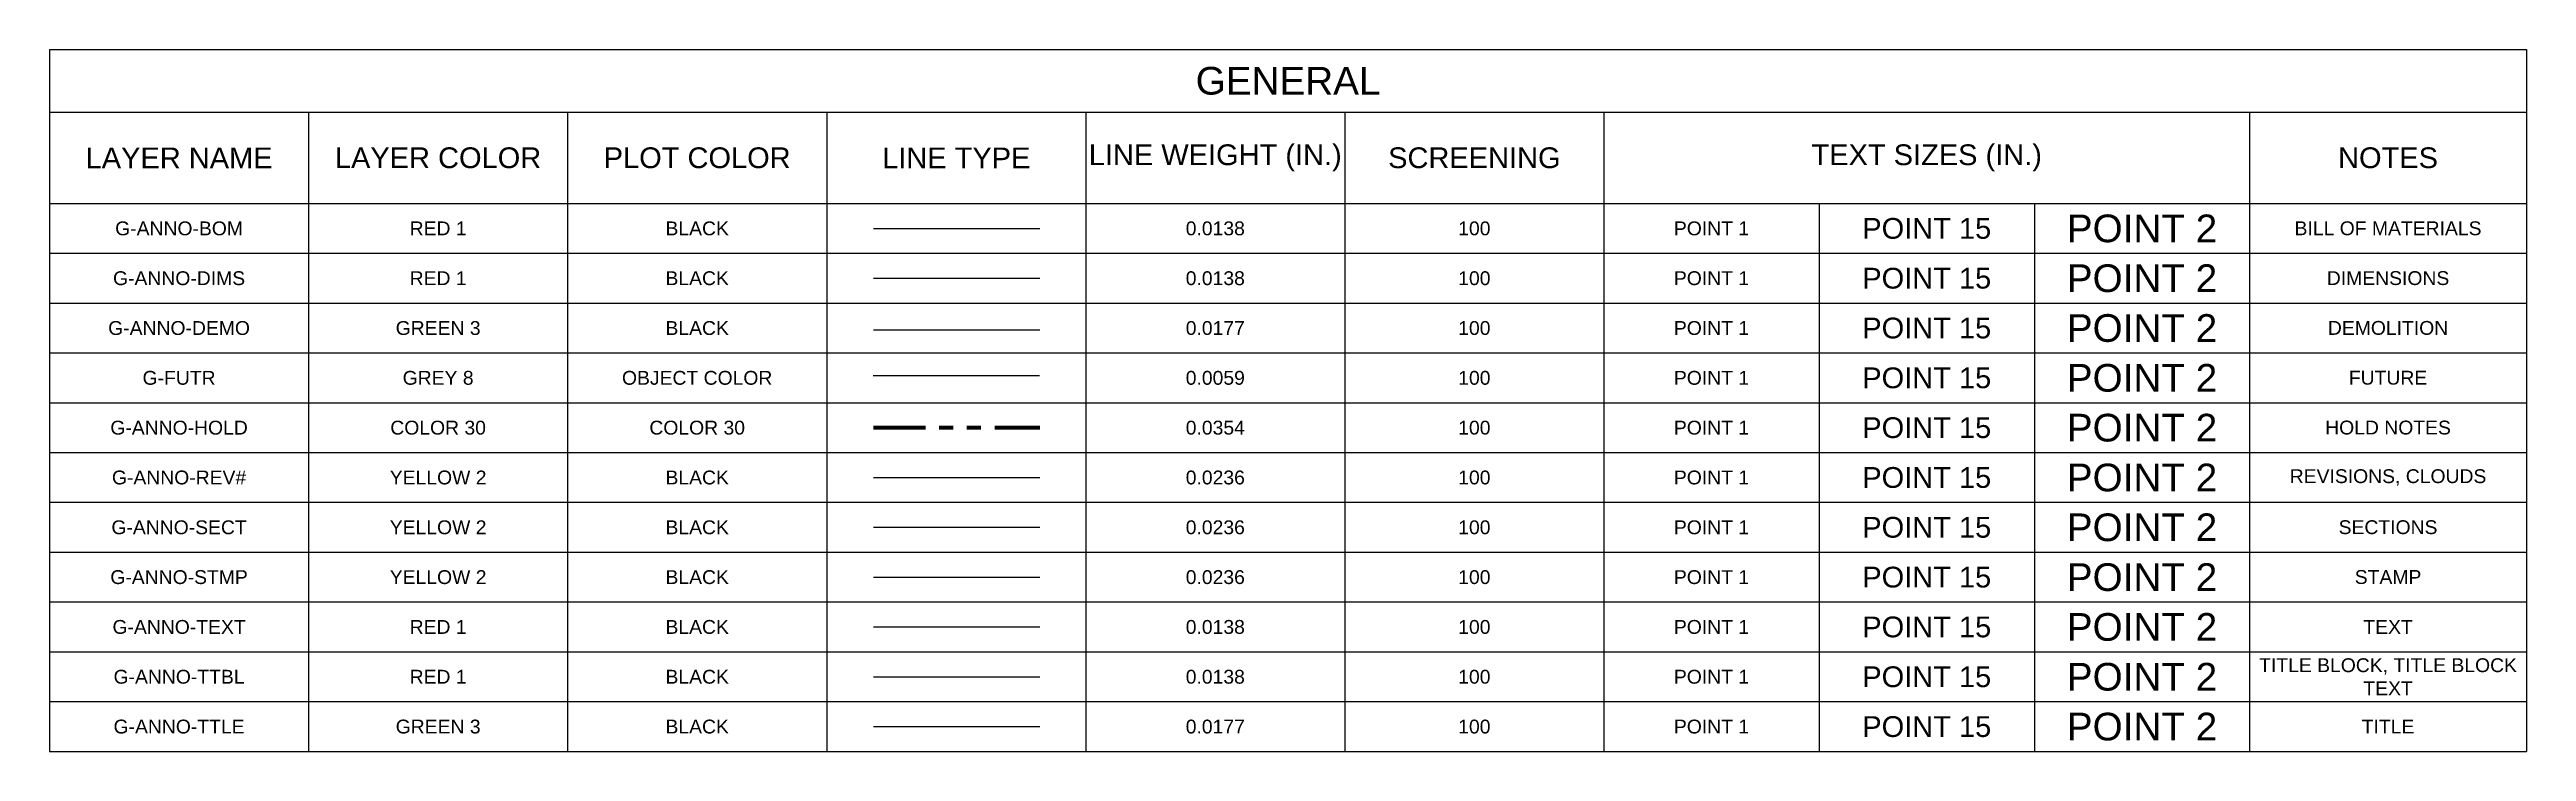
# Model space of a CAD drawing. Header units: feet. Extents: x -18 to 2540, y -48 to 1440.
# Drawn here: x -17.9 to 0, y -5.07 to 0 of the extents above; entities that cross this region are included whole.
import ezdxf
from ezdxf.enums import TextEntityAlignment as Align

# ---------------------------------------------------------------- set-up
doc = ezdxf.new("R2010")
doc.units = ezdxf.units.FT
doc.header["$MEASUREMENT"] = 0
doc.linetypes.add('PHANTOM4', pattern=[0.6875, 0.3125, 0.0625, -0.0625, 0.0625, -0.0625, 0.0625, -0.0625])
for name, color, linetype in [('G-ANNO-BOM', 1, 'Continuous'), ('G-ANNO-DEMO', 3, 'Continuous'), ('G-ANNO-DIMS', 1, 'Continuous'), ('G-ANNO-REV1', 2, 'Continuous'), ('G-ANNO-SECT', 2, 'Continuous'), ('G-ANNO-STMP', 2, 'Continuous'), ('G-ANNO-TEXT', 1, 'Continuous'), ('G-ANNO-TTBL', 1, 'Continuous'), ('G-ANNO-TTLE', 3, 'Continuous'), ('G-FUTR', 8, 'Continuous')]:
    doc.layers.add(name, color=color, linetype=linetype)
doc.layers.add('G-ANNO-HOLD', color=30, linetype='PHANTOM4', lineweight=90)
doc.styles.add('NEI-A', font='arial.ttf')

msp = doc.modelspace()

# ---------------------------------------------------------------- texts
at = {"layer": 'G-ANNO-BOM', "style": 'NEI-A'}
for s, height, p in [('G-ANNO-BOM', 0.1, (-16.959294, -1.292392)), ('RED 1', 0.1, (-15.087676, -1.292392)), ('BLACK', 0.1, (-13.216058, -1.292392)), ('0.0138', 0.1, (-9.472822, -1.292392)), ('100', 0.1, (-7.601205, -1.292392)), ('POINT 1', 0.1, (-5.88783, -1.292392)), ('POINT 15', 0.15, (-4.332698, -1.292392)), ('POINT 2', 0.2, (-2.777566, -1.292392))]:
    msp.add_text(s, height=height, dxfattribs=at).set_placement(p, align=Align.MIDDLE_CENTER)
at = {"layer": 'G-ANNO-BOM', "insert": (-1, -1.292392), "char_height": 0.1, "width": 2, "attachment_point": 5, "style": 'NEI-A'}
msp.add_mtext('BILL OF MATERIALS', dxfattribs=at)
at = {"layer": 'G-ANNO-DEMO', "style": 'NEI-A'}
for s, height, p in [('G-ANNO-DEMO', 0.1, (-16.959294, -2.012392)), ('GREEN 3', 0.1, (-15.087676, -2.012392)), ('BLACK', 0.1, (-13.216058, -2.012392)), ('0.0177', 0.1, (-9.472822, -2.012392)), ('100', 0.1, (-7.601205, -2.012392)), ('POINT 1', 0.1, (-5.88783, -2.012392)), ('POINT 15', 0.15, (-4.332698, -2.012392)), ('POINT 2', 0.2, (-2.777566, -2.012392))]:
    msp.add_text(s, height=height, dxfattribs=at).set_placement(p, align=Align.MIDDLE_CENTER)
at = {"layer": 'G-ANNO-DEMO', "insert": (-1, -2.012392), "char_height": 0.1, "width": 2, "attachment_point": 5, "style": 'NEI-A'}
msp.add_mtext('DEMOLITION', dxfattribs=at)
at = {"layer": 'G-ANNO-DIMS', "style": 'NEI-A'}
for s, height, p in [('G-ANNO-DIMS', 0.1, (-16.959294, -1.652392)), ('RED 1', 0.1, (-15.087676, -1.652392)), ('BLACK', 0.1, (-13.216058, -1.652392)), ('0.0138', 0.1, (-9.472822, -1.652392)), ('100', 0.1, (-7.601205, -1.652392)), ('POINT 1', 0.1, (-5.88783, -1.652392)), ('POINT 15', 0.15, (-4.332698, -1.652392)), ('POINT 2', 0.2, (-2.777566, -1.652392))]:
    msp.add_text(s, height=height, dxfattribs=at).set_placement(p, align=Align.MIDDLE_CENTER)
at = {"layer": 'G-ANNO-DIMS', "insert": (-1, -1.652392), "char_height": 0.1, "width": 2, "attachment_point": 5, "style": 'NEI-A'}
msp.add_mtext('DIMENSIONS', dxfattribs=at)
at = {"layer": 'G-ANNO-HOLD', "style": 'NEI-A'}
for s, height, p in [('G-ANNO-HOLD', 0.1, (-16.959294, -2.732392)), ('COLOR 30', 0.1, (-15.087676, -2.732392)), ('COLOR 30', 0.1, (-13.216058, -2.732392)), ('0.0354', 0.1, (-9.472822, -2.732392)), ('100', 0.1, (-7.601205, -2.732392)), ('POINT 1', 0.1, (-5.88783, -2.732392)), ('POINT 15', 0.15, (-4.332698, -2.732392)), ('POINT 2', 0.2, (-2.777566, -2.732392))]:
    msp.add_text(s, height=height, dxfattribs=at).set_placement(p, align=Align.MIDDLE_CENTER)
at = {"layer": 'G-ANNO-HOLD', "insert": (-1, -2.732392), "char_height": 0.1, "width": 2, "attachment_point": 5, "style": 'NEI-A'}
msp.add_mtext('HOLD NOTES', dxfattribs=at)
at = {"layer": 'G-ANNO-REV1', "style": 'NEI-A'}
for s, height, p in [('G-ANNO-REV#', 0.1, (-16.959294, -3.092392)), ('YELLOW 2', 0.1, (-15.087676, -3.092392)), ('BLACK', 0.1, (-13.216058, -3.092392)), ('0.0236', 0.1, (-9.472822, -3.092392)), ('100', 0.1, (-7.601205, -3.092392)), ('POINT 1', 0.1, (-5.88783, -3.092392)), ('POINT 15', 0.15, (-4.332698, -3.092392)), ('POINT 2', 0.2, (-2.777566, -3.092392))]:
    msp.add_text(s, height=height, dxfattribs=at).set_placement(p, align=Align.MIDDLE_CENTER)
at = {"layer": 'G-ANNO-REV1', "insert": (-1, -3.092392), "char_height": 0.1, "width": 2, "attachment_point": 5, "style": 'NEI-A'}
msp.add_mtext('REVISIONS, CLOUDS', dxfattribs=at)
at = {"layer": 'G-ANNO-SECT', "style": 'NEI-A'}
for s, height, p in [('POINT 15', 0.15, (-4.332698, -3.452392)), ('POINT 2', 0.2, (-2.777566, -3.452392)), ('G-ANNO-SECT', 0.1, (-16.959294, -3.452392)), ('YELLOW 2', 0.1, (-15.087676, -3.452392)), ('BLACK', 0.1, (-13.216058, -3.452392)), ('0.0236', 0.1, (-9.472822, -3.452392)), ('100', 0.1, (-7.601205, -3.452392)), ('POINT 1', 0.1, (-5.88783, -3.452392))]:
    msp.add_text(s, height=height, dxfattribs=at).set_placement(p, align=Align.MIDDLE_CENTER)
at = {"layer": 'G-ANNO-SECT', "insert": (-1, -3.452392), "char_height": 0.1, "width": 2, "attachment_point": 5, "style": 'NEI-A'}
msp.add_mtext('SECTIONS', dxfattribs=at)
at = {"layer": 'G-ANNO-STMP', "style": 'NEI-A'}
for s, height, p in [('POINT 15', 0.15, (-4.332698, -3.812392)), ('POINT 2', 0.2, (-2.777566, -3.812392)), ('G-ANNO-STMP', 0.1, (-16.959294, -3.812392)), ('YELLOW 2', 0.1, (-15.087676, -3.812392)), ('BLACK', 0.1, (-13.216058, -3.812392)), ('0.0236', 0.1, (-9.472822, -3.812392)), ('100', 0.1, (-7.601205, -3.812392)), ('POINT 1', 0.1, (-5.88783, -3.812392))]:
    msp.add_text(s, height=height, dxfattribs=at).set_placement(p, align=Align.MIDDLE_CENTER)
at = {"layer": 'G-ANNO-STMP', "insert": (-1, -3.812392), "char_height": 0.1, "width": 2, "attachment_point": 5, "style": 'NEI-A'}
msp.add_mtext('STAMP', dxfattribs=at)
at = {"layer": 'G-ANNO-TEXT', "style": 'NEI-A'}
for s, height, p in [('POINT 15', 0.15, (-4.332698, -4.172392)), ('POINT 2', 0.2, (-2.777566, -4.172392)), ('G-ANNO-TEXT', 0.1, (-16.959294, -4.172392)), ('RED 1', 0.1, (-15.087676, -4.172392)), ('BLACK', 0.1, (-13.216058, -4.172392)), ('0.0138', 0.1, (-9.472822, -4.172392)), ('100', 0.1, (-7.601205, -4.172392)), ('POINT 1', 0.1, (-5.88783, -4.172392))]:
    msp.add_text(s, height=height, dxfattribs=at).set_placement(p, align=Align.MIDDLE_CENTER)
at = {"layer": 'G-ANNO-TEXT', "insert": (-1, -4.172392), "char_height": 0.1, "width": 2, "attachment_point": 5, "style": 'NEI-A'}
msp.add_mtext('TEXT', dxfattribs=at)
at = {"layer": 'G-ANNO-TTBL', "style": 'NEI-A'}
for s, height, p in [('POINT 15', 0.15, (-4.332698, -4.532392)), ('POINT 2', 0.2, (-2.777566, -4.532392)), ('G-ANNO-TTBL', 0.1, (-16.959294, -4.532392)), ('RED 1', 0.1, (-15.087676, -4.532392)), ('BLACK', 0.1, (-13.216058, -4.532392)), ('0.0138', 0.1, (-9.472822, -4.532392)), ('100', 0.1, (-7.601205, -4.532392)), ('POINT 1', 0.1, (-5.88783, -4.532392))]:
    msp.add_text(s, height=height, dxfattribs=at).set_placement(p, align=Align.MIDDLE_CENTER)
at = {"layer": 'G-ANNO-TTBL', "insert": (-1, -4.532392), "char_height": 0.1, "width": 2, "attachment_point": 5, "style": 'NEI-A'}
msp.add_mtext('TITLE BLOCK, TITLE BLOCK TEXT', dxfattribs=at)
at = {"layer": 'G-ANNO-TTLE', "style": 'NEI-A'}
for s, height, p in [('POINT 15', 0.15, (-4.332698, -4.892392)), ('POINT 2', 0.2, (-2.777566, -4.892392)), ('G-ANNO-TTLE', 0.1, (-16.959294, -4.892392)), ('GREEN 3', 0.1, (-15.087676, -4.892392)), ('BLACK', 0.1, (-13.216058, -4.892392)), ('0.0177', 0.1, (-9.472822, -4.892392)), ('100', 0.1, (-7.601205, -4.892392)), ('POINT 1', 0.1, (-5.88783, -4.892392))]:
    msp.add_text(s, height=height, dxfattribs=at).set_placement(p, align=Align.MIDDLE_CENTER)
at = {"layer": 'G-ANNO-TTLE', "insert": (-1, -4.892392), "char_height": 0.1, "width": 2, "attachment_point": 5, "style": 'NEI-A'}
msp.add_mtext('TITLE', dxfattribs=at)
at = {"layer": 'G-FUTR', "style": 'NEI-A'}
for s, height, p in [('G-FUTR', 0.1, (-16.959294, -2.372392)), ('GREY 8', 0.1, (-15.087676, -2.372392)), ('OBJECT COLOR', 0.1, (-13.216058, -2.372392)), ('0.0059', 0.1, (-9.472822, -2.372392)), ('100', 0.1, (-7.601205, -2.372392)), ('POINT 1', 0.1, (-5.88783, -2.372392)), ('POINT 15', 0.15, (-4.332698, -2.372392)), ('POINT 2', 0.2, (-2.777566, -2.372392))]:
    msp.add_text(s, height=height, dxfattribs=at).set_placement(p, align=Align.MIDDLE_CENTER)
at = {"layer": 'G-FUTR', "insert": (-1, -2.372392), "char_height": 0.1, "width": 2, "attachment_point": 5, "style": 'NEI-A'}
msp.add_mtext('FUTURE', dxfattribs=at)

# ---------------------------------------------------------------- blocks, each defined once
blk = doc.blocks.new('*T23')
at = {"color": 0, "linetype": 'ByBlock', "lineweight": -2, "transparency": 16777216}
for p, q in [((0, 0), (17.895, 0)), ((0, 0), (0, -5.072)), ((17.895, 0), (17.895, -5.072)), ((0, -0.453), (17.895, -0.453)), ((1.872, -0.453), (1.872, -5.072)), ((3.743, -0.453), (3.743, -5.072)), ((5.615, -0.453), (5.615, -5.072)), ((7.486, -0.453), (7.486, -5.072)), ((9.358, -0.453), (9.358, -5.072)), ((11.23, -0.453), (11.23, -5.072)), ((15.895, -0.453), (15.895, -5.072)), ((0, -1.112), (17.895, -1.112)), ((12.785, -1.112), (12.785, -5.072)), ((14.34, -1.112), (14.34, -5.072)), ((0, -1.472), (17.895, -1.472)), ((0, -1.832), (17.895, -1.832)), ((0, -2.192), (17.895, -2.192)), ((0, -2.552), (17.895, -2.552)), ((0, -2.912), (17.895, -2.912)), ((0, -3.272), (17.895, -3.272)), ((0, -3.632), (17.895, -3.632)), ((0, -3.992), (17.895, -3.992)), ((0, -4.352), (17.895, -4.352)), ((0, -4.712), (17.895, -4.712)), ((0, -5.072), (17.895, -5.072))]:
    blk.add_line(p, q, dxfattribs=at)
at = {"color": 0, "transparency": 16777216, "attachment_point": 5, "style": 'NEI-A'}
for s, insert, char_height, width in [('GENERAL', (8.948, -0.227), 0.2, 17.7751), ('LAYER NAME', (0.936, -0.783), 0.15, 1.75162), ('LAYER COLOR', (2.807, -0.783), 0.15, 1.75162), ('PLOT COLOR', (4.679, -0.783), 0.15, 1.75162), ('LINE TYPE', (6.551, -0.783), 0.15, 1.75162), ('LINE WEIGHT (IN.)', (8.422, -0.783), 0.15, 1.75162), ('SCREENING', (10.294, -0.783), 0.15, 1.75162), ('TEXT SIZES (IN.)', (13.562, -0.783), 0.15, 4.5454), ('NOTES', (16.895, -0.783), 0.15, 1.88)]:
    blk.add_mtext(s, dxfattribs=dict(at, insert=insert, char_height=char_height, width=width))

# ---------------------------------------------------------------- linework, layer by layer
msp.add_line((0, 0), (0, -3))
at = {"layer": 'G-ANNO-BOM'}
msp.add_line((-11.941787, -1.292392), (-10.739375, -1.292392), dxfattribs=at)
at = {"layer": 'G-ANNO-DEMO'}
msp.add_line((-11.941787, -2.025595), (-10.739375, -2.025595), dxfattribs=at)
at = {"layer": 'G-ANNO-DIMS'}
msp.add_line((-11.941787, -1.652392), (-10.739375, -1.652392), dxfattribs=at)
at = {"layer": 'G-ANNO-HOLD'}
msp.add_line((-11.941787, -2.732392), (-10.739375, -2.732392), dxfattribs=at)
at = {"layer": 'G-ANNO-REV1'}
msp.add_line((-11.941787, -3.092392), (-10.739375, -3.092392), dxfattribs=at)
at = {"layer": 'G-ANNO-SECT'}
msp.add_line((-11.941787, -3.452392), (-10.739375, -3.452392), dxfattribs=at)
at = {"layer": 'G-ANNO-STMP'}
msp.add_line((-11.941787, -3.812392), (-10.739375, -3.812392), dxfattribs=at)
at = {"layer": 'G-ANNO-TEXT'}
msp.add_line((-11.941787, -4.172392), (-10.739375, -4.172392), dxfattribs=at)
at = {"layer": 'G-ANNO-TTBL'}
msp.add_line((-11.941787, -4.532392), (-10.739375, -4.532392), dxfattribs=at)
at = {"layer": 'G-ANNO-TTLE'}
msp.add_line((-11.941787, -4.892392), (-10.739375, -4.892392), dxfattribs=at)
at = {"layer": 'G-FUTR'}
msp.add_line((-11.945646, -2.356196), (-10.743234, -2.356196), dxfattribs=at)

# ---------------------------------------------------------------- block references
msp.add_blockref('*T23', (-17.895103, 0))

msp.set_redraw_order([(e.dxf.handle, doc.entitydb.next_handle()) for e in msp.query("TEXT MTEXT ATTDEF DIMENSION ARC_DIMENSION")])  # texts and dimensions are drawn at this point

doc.saveas('drawing.dxf')
